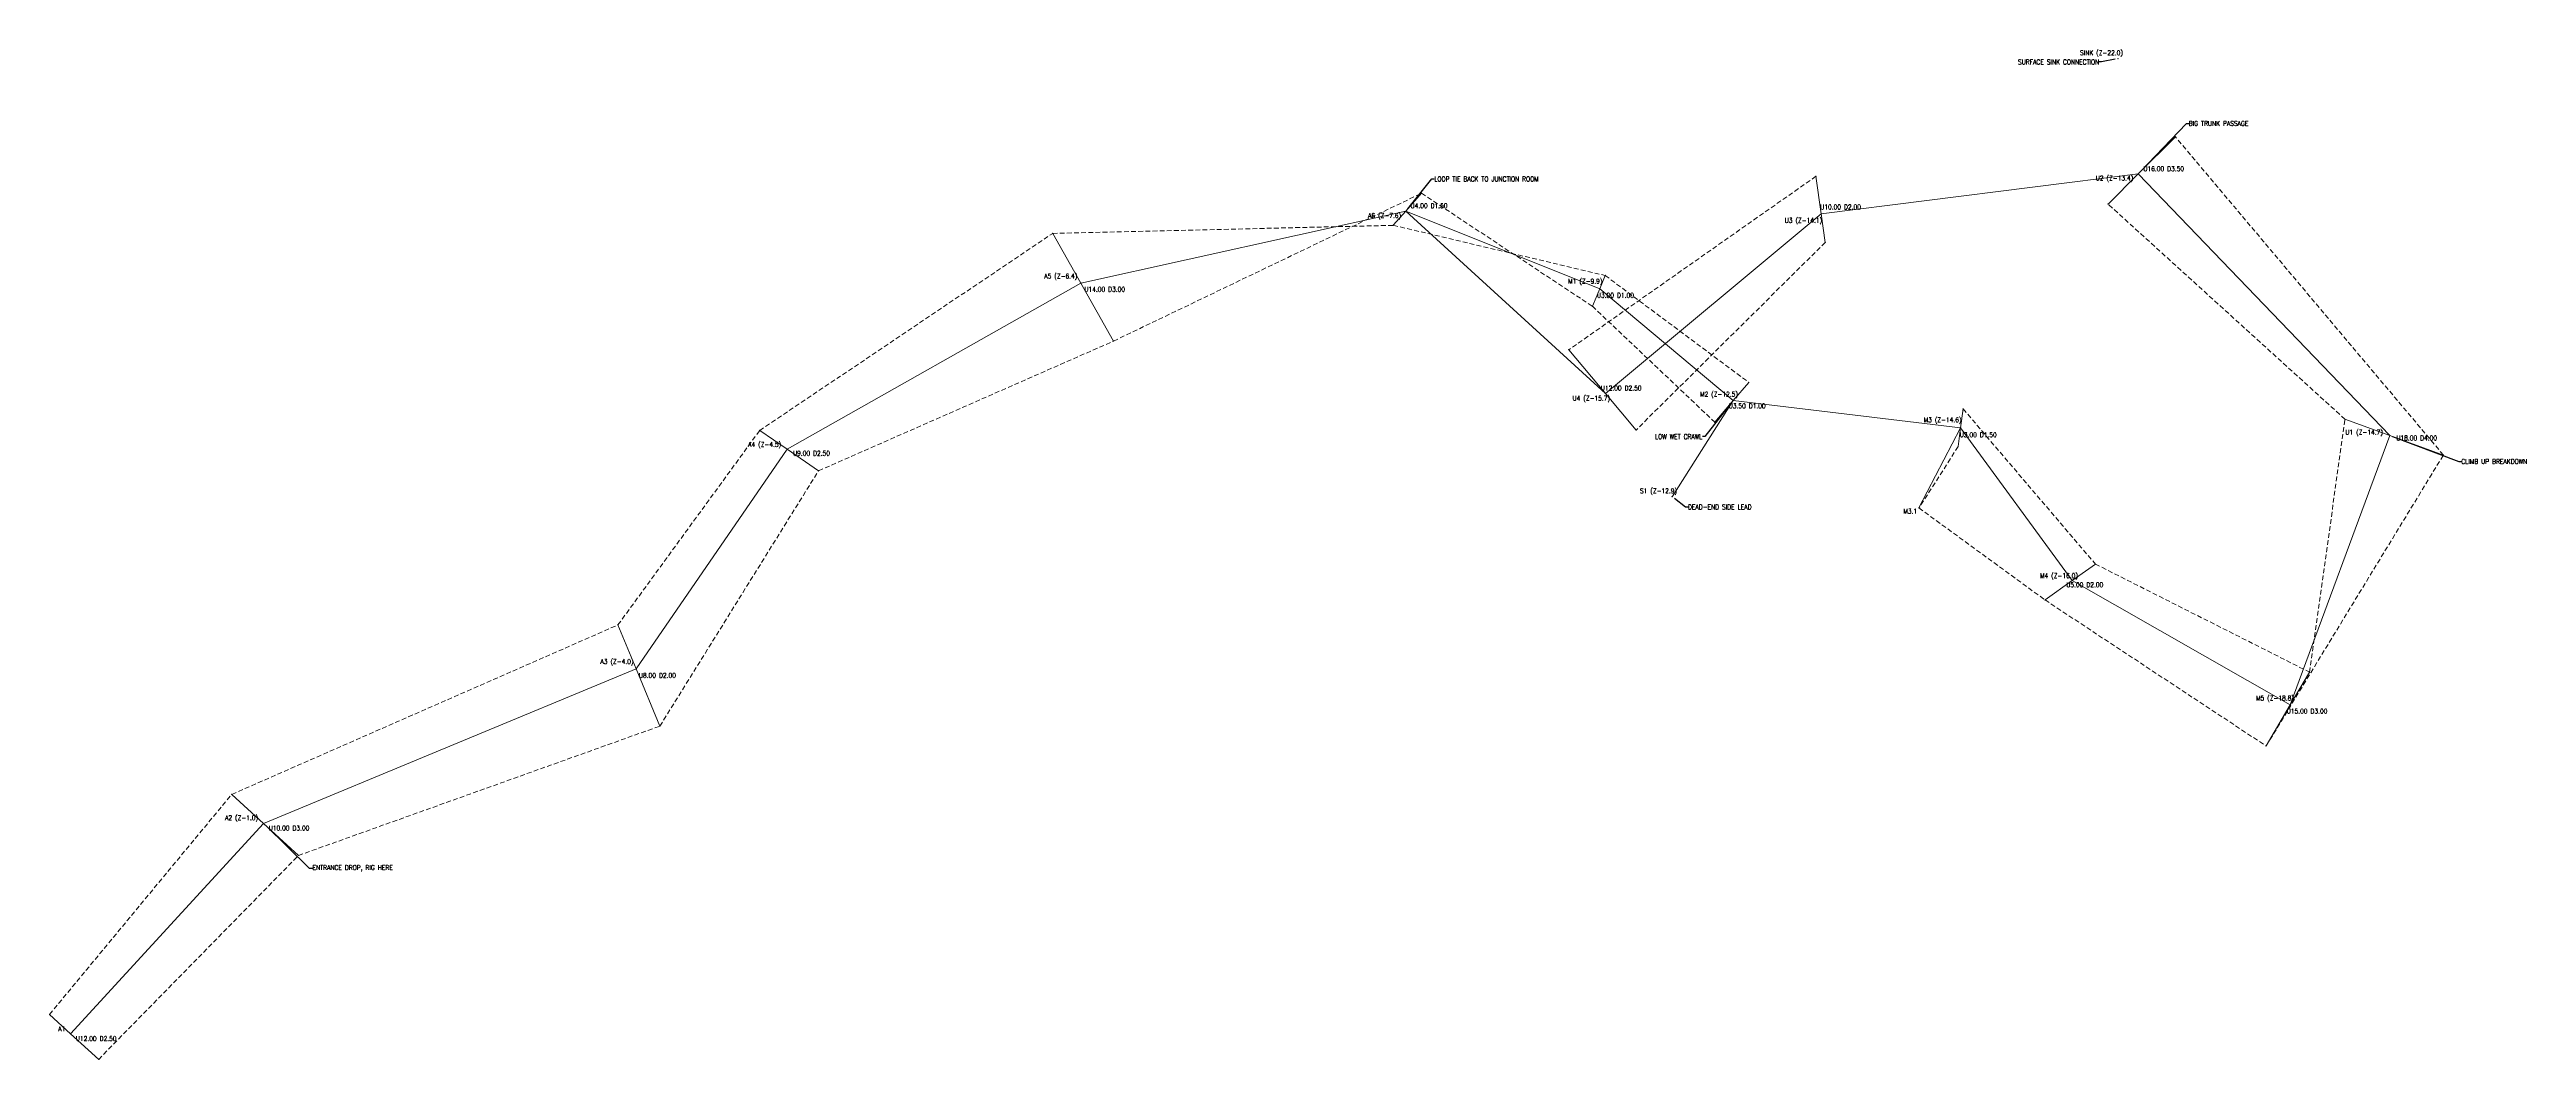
# Model space of a CAD drawing. Header units: feet. Extents: x -7 to 258, y -373 to 103.
# Drawn here: x -2.2 to 258, y -2.7 to 103.4 of the extents above; entities that cross this region are included whole.
import ezdxf

# ---------------------------------------------------------------- set-up
doc = ezdxf.new("R2010")
doc.units = ezdxf.units.FT
doc.header["$MEASUREMENT"] = 0
doc.linetypes.add('DASHED', pattern=[0.75, 0.5, -0.25])
for name, color, linetype, lineweight, true_color in [('CTRL-LRUD', 9, 'Continuous', 9, 0xffc0cb), ('CTRL-LRUD-WALL-LEFT', 8, 'DASHED', 0, 0x808080), ('CTRL-LRUD-WALL-RIGHT', 8, 'DASHED', 0, 0x808080), ('CTRL-SHOTS', 8, 'Continuous', 9, 0x808080), ('CTRL-SPLAYS', 8, 'Continuous', 0, 0x808080), ('CTRL-STATION-LABELS', 1, 'Continuous', 0, 0xff0000), ('CTRL-STATIONS', 1, 'Continuous', 9, 0xff0000), ('NOTES-ANNOTATION', 7, 'Continuous', 18, 0xffffff)]:
    doc.layers.add(name, color=color, linetype=linetype, lineweight=lineweight, true_color=true_color)
doc.styles.get("Standard").update_dxf_attribs({"font": ''})
doc.styles.add('textstyle0', font='')
doc.styles.add('textstyle1', font='')
doc.styles.add('textstyle11', font='')
doc.styles.add('textstyle12', font='')
doc.styles.add('textstyle15', font='')
doc.styles.add('textstyle16', font='')
doc.styles.add('textstyle17', font='')
doc.styles.add('textstyle2', font='')
doc.styles.add('textstyle21', font='')
doc.styles.add('textstyle22', font='')
doc.styles.add('textstyle23', font='')
doc.styles.add('textstyle25', font='')
doc.styles.add('textstyle26', font='')
doc.styles.add('textstyle27', font='')
doc.styles.add('textstyle30', font='')
doc.styles.add('textstyle33', font='')
doc.styles.add('textstyle34', font='')
doc.styles.add('textstyle38', font='')
doc.styles.add('textstyle4', font='')
doc.styles.add('textstyle40', font='')
doc.styles.add('textstyle41', font='')
doc.styles.add('textstyle43', font='')
doc.styles.add('textstyle44', font='')
doc.styles.add('textstyle46', font='')
doc.styles.add('textstyle48', font='')
doc.styles.add('textstyle5', font='')
doc.styles.add('textstyle53', font='')
doc.styles.add('textstyle54', font='')
doc.styles.add('textstyle56', font='')
doc.styles.add('textstyle57', font='')
doc.styles.add('textstyle58', font='')
doc.styles.add('textstyle59', font='')
doc.styles.add('textstyle61', font='')
doc.styles.add('textstyle63', font='')
doc.styles.add('textstyle64', font='')
doc.styles.add('textstyle65', font='')
doc.styles.add('textstyle67', font='')
doc.styles.add('textstyle68', font='')
doc.styles.add('textstyle69', font='')
doc.styles.add('textstyle8', font='')
doc.styles.get('Standard').set_extended_font_data('txt')
doc.styles.get('textstyle0').set_extended_font_data('standard')
doc.styles.get('textstyle1').set_extended_font_data('standard')
doc.styles.get('textstyle11').set_extended_font_data('standard')
doc.styles.get('textstyle12').set_extended_font_data('standard')
doc.styles.get('textstyle15').set_extended_font_data('standard')
doc.styles.get('textstyle16').set_extended_font_data('standard')
doc.styles.get('textstyle17').set_extended_font_data('standard')
doc.styles.get('textstyle2').set_extended_font_data('standard')
doc.styles.get('textstyle21').set_extended_font_data('standard')
doc.styles.get('textstyle22').set_extended_font_data('standard')
doc.styles.get('textstyle23').set_extended_font_data('standard')
doc.styles.get('textstyle25').set_extended_font_data('standard')
doc.styles.get('textstyle26').set_extended_font_data('standard')
doc.styles.get('textstyle27').set_extended_font_data('standard')
doc.styles.get('textstyle30').set_extended_font_data('standard')
doc.styles.get('textstyle33').set_extended_font_data('standard')
doc.styles.get('textstyle34').set_extended_font_data('standard')
doc.styles.get('textstyle38').set_extended_font_data('standard')
doc.styles.get('textstyle4').set_extended_font_data('standard')
doc.styles.get('textstyle40').set_extended_font_data('standard')
doc.styles.get('textstyle41').set_extended_font_data('standard')
doc.styles.get('textstyle43').set_extended_font_data('standard')
doc.styles.get('textstyle44').set_extended_font_data('standard')
doc.styles.get('textstyle46').set_extended_font_data('standard')
doc.styles.get('textstyle48').set_extended_font_data('standard')
doc.styles.get('textstyle5').set_extended_font_data('standard')
doc.styles.get('textstyle53').set_extended_font_data('standard')
doc.styles.get('textstyle54').set_extended_font_data('standard')
doc.styles.get('textstyle56').set_extended_font_data('standard')
doc.styles.get('textstyle57').set_extended_font_data('standard')
doc.styles.get('textstyle58').set_extended_font_data('standard')
doc.styles.get('textstyle59').set_extended_font_data('standard')
doc.styles.get('textstyle61').set_extended_font_data('standard')
doc.styles.get('textstyle63').set_extended_font_data('standard')
doc.styles.get('textstyle64').set_extended_font_data('standard')
doc.styles.get('textstyle65').set_extended_font_data('standard')
doc.styles.get('textstyle67').set_extended_font_data('standard')
doc.styles.get('textstyle68').set_extended_font_data('standard')
doc.styles.get('textstyle69').set_extended_font_data('standard')
doc.styles.get('textstyle8').set_extended_font_data('standard')
doc.dimstyles.get("Standard").update_dxf_attribs({"dimtxt": 0.083333, "dimasz": 0.083333, "dimexe": 0.041667, "dimexo": 0.020833, "dimgap": 0.020833, "dimtad": 1, "dimtxsty": 'Standard', "dimcen": 2.5, "dimadec": 0, "dimazin": 0, "dimtfac": 1, "dimtmove": 0, "dimatfit": 3, "dimfxl": 1, "dimarcsym": 0})

msp = doc.modelspace()

# ---------------------------------------------------------------- linework, layer by layer
at = {"layer": 'CTRL-LRUD'}
for p, q in [((217.24, 90.34), (221.13, 94.23)), ((183.93, 86.12), (183.37, 90.08)), ((217.24, 90.34), (214.06, 87.16)), ((140.29, 86.43), (138.96, 84.93)), ((140.29, 86.43), (141.94, 88.3)), ((183.93, 86.12), (184.35, 83.14)), ((106.14, 78.86), (103.18, 84.08)), ((106.14, 78.86), (109.58, 72.77)), ((160.65, 78.27), (159.89, 76.42)), ((160.65, 78.27), (161.23, 79.66)), ((161.26, 67.25), (157.4, 71.85)), ((174.69, 66.53), (176.31, 68.43)), ((161.26, 67.25), (164.47, 63.42)), ((174.69, 66.53), (172.74, 64.25)), ((198.57, 63.67), (198.83, 65.65)), ((75.28, 61.4), (72.4, 63.38)), ((198.57, 63.67), (198.31, 61.68)), ((243.65, 62.85), (238.95, 64.56)), ((243.65, 62.85), (249.29, 60.8)), ((75.28, 61.4), (78.58, 59.14)), ((210.29, 47.6), (207.44, 45.57)), ((210.29, 47.6), (212.73, 49.34)), ((59.42, 38.33), (57.51, 42.95)), ((59.42, 38.33), (61.91, 32.32)), ((233.21, 34.54), (235.24, 37.98)), ((233.21, 34.54), (230.67, 30.23)), ((20.26, 22.1), (16.94, 25.15)), ((20.26, 22.1), (23.94, 18.73)), ((0, 0), (-2.21, 2.03)), ((0, 0), (2.95, -2.7))]:
    msp.add_line(p, q, dxfattribs=at)
for p in [(221.13, 94.23), (183.37, 90.08), (141.94, 88.3), (214.06, 87.16), (103.18, 84.08), (138.96, 84.93), (184.35, 83.14), (161.23, 79.66), (159.89, 76.42), (109.58, 72.77), (157.4, 71.85), (176.31, 68.43), (198.83, 65.65), (72.4, 63.38), (164.47, 63.42), (172.74, 64.25), (238.95, 64.56), (198.31, 61.68), (249.29, 60.8), (78.58, 59.14), (212.73, 49.34), (207.44, 45.57), (57.51, 42.95), (235.24, 37.98), (61.91, 32.32), (230.67, 30.23), (16.94, 25.15), (23.94, 18.73), (-2.21, 2.03), (2.95, -2.7)]:
    msp.add_point(p, dxfattribs=at)
at = {"layer": 'CTRL-LRUD-WALL-LEFT'}
for points in [[(198.83, 65.65), (212.73, 49.34), (235.24, 37.98), (238.95, 64.56), (214.06, 87.16)], [(-2.21, 2.03), (16.94, 25.15), (57.51, 42.95), (72.4, 63.38), (103.18, 84.08), (138.96, 84.93), (161.23, 79.66), (176.31, 68.43)], [(184.35, 83.14), (164.47, 63.42)]]:
    msp.add_lwpolyline(points, dxfattribs=at)
at = {"layer": 'CTRL-LRUD-WALL-RIGHT'}
for points in [[(198.31, 61.68), (194.19, 55.24), (207.44, 45.57), (230.67, 30.23), (249.29, 60.8), (221.13, 94.23)], [(183.37, 90.08), (157.4, 71.85)], [(2.95, -2.7), (23.94, 18.73), (61.91, 32.32), (78.58, 59.14), (109.58, 72.77), (141.94, 88.3), (159.89, 76.42), (172.74, 64.25)]]:
    msp.add_lwpolyline(points, dxfattribs=at)
at = {"layer": 'CTRL-SHOTS'}
for p, q in [((217.24, 90.34), (183.93, 86.12)), ((243.65, 62.85), (217.24, 90.34)), ((106.14, 78.86), (140.29, 86.43)), ((140.29, 86.43), (160.65, 78.27)), ((161.26, 67.25), (140.29, 86.43)), ((183.93, 86.12), (161.26, 67.25)), ((75.28, 61.4), (106.14, 78.86)), ((160.65, 78.27), (174.69, 66.53)), ((174.69, 66.53), (168.25, 56.42)), ((174.69, 66.53), (198.57, 63.67)), ((198.57, 63.67), (210.29, 47.6)), ((233.21, 34.54), (243.65, 62.85)), ((59.42, 38.33), (75.28, 61.4)), ((210.29, 47.6), (233.21, 34.54)), ((20.26, 22.1), (59.42, 38.33)), ((0, 0), (20.26, 22.1))]:
    msp.add_line(p, q, dxfattribs=at)
at = {"layer": 'CTRL-SPLAYS'}
msp.add_line((198.57, 63.67), (194.19, 55.24), dxfattribs=at)
msp.add_point((194.19, 55.24), dxfattribs=at)
at = {"layer": 'CTRL-STATIONS'}
for p in [(215.1, 102.44), (217.24, 90.34), (140.29, 86.43), (183.93, 86.12), (106.14, 78.86), (160.65, 78.27), (161.26, 67.25), (174.69, 66.53), (198.57, 63.67), (243.65, 62.85), (75.28, 61.4), (168.25, 56.42), (210.29, 47.6), (59.42, 38.33), (233.21, 34.54), (20.26, 22.1), (0, 0)]:
    msp.add_point(p, dxfattribs=at)

# ---------------------------------------------------------------- texts
at = {"layer": 'CTRL-SPLAYS', "insert": (194, 54.89), "char_height": 0.5, "width": 100, "attachment_point": 6, "style": 'textstyle44'}
msp.add_mtext('M3.1', dxfattribs=at)
at = {"layer": 'CTRL-STATION-LABELS', "char_height": 0.5, "width": 100}
for s, insert, attachment_point, style in [('SINK (Z-22.0)', (215.63, 102.97), 6, 'textstyle48'), ('U16.00 D3.50', (217.77, 90.87), 4, 'textstyle22'), ('U2 (Z-13.4)', (216.71, 89.81), 6, 'textstyle11'), ('A6 (Z-7.6)', (139.79, 85.87), 6, 'textstyle67'), ('U4.00 D1.50', (140.78, 86.99), 4, 'textstyle56'), ('U10.00 D2.00', (183.82, 86.86), 4, 'textstyle59'), ('U3 (Z-14.1)', (184.03, 85.37), 6, 'textstyle61'), ('A5 (Z-6.4)', (105.77, 79.51), 6, 'textstyle33'), ('U14.00 D3.00', (106.51, 78.21), 4, 'textstyle57'), ('M1 (Z-9.9)', (160.94, 78.97), 6, 'textstyle38'), ('U3.00 D1.00', (160.36, 77.58), 4, 'textstyle4'), ('U12.00 D2.50', (160.77, 67.83), 4, 'textstyle69'), ('U4 (Z-15.7)', (161.74, 66.68), 6, 'textstyle63'), ('M2 (Z-12.5)', (175.18, 67.1), 6, 'textstyle30'), ('U3.50 D1.00', (174.2, 65.96), 4, 'textstyle5'), ('M3 (Z-14.6)', (198.67, 64.41), 6, 'textstyle17'), ('U3.00 D1.50', (198.48, 62.92), 4, 'textstyle54'), ('U1 (Z-14.7)', (242.94, 63.11), 6, 'textstyle26'), ('U18.00 D4.00', (244.35, 62.59), 4, 'textstyle1'), ('A4 (Z-4.5)', (74.66, 61.83), 6, 'textstyle16'), ('U9.00 D2.50', (75.9, 60.98), 4, 'textstyle0'), ('S1 (Z-12.9)', (168.78, 56.95), 6, 'textstyle8'), ('M4 (Z-16.0)', (210.9, 48.04), 6, 'textstyle25'), ('U5.00 D2.00', (209.67, 47.17), 4, 'textstyle53'), ('A3 (Z-4.0)', (59.14, 39.02), 6, 'textstyle43'), ('U8.00 D2.00', (59.71, 37.64), 4, 'textstyle65'), ('M5 (Z-18.8)', (233.59, 35.18), 6, 'textstyle58'), ('U15.00 D3.00', (232.83, 33.89), 4, 'textstyle21'), ('A2 (Z-1.0)', (19.7, 22.61), 6, 'textstyle12'), ('U10.00 D3.00', (20.81, 21.6), 4, 'textstyle46'), ('A1', (-0.55, 0.51), 6, 'textstyle15'), ('U12.00 D2.50', (0.55, -0.51), 4, 'textstyle68')]:
    msp.add_mtext(s, dxfattribs=dict(at, insert=insert, attachment_point=attachment_point, style=style))
at = {"layer": 'NOTES-ANNOTATION', "char_height": 0.5, "width": 100}
for s, insert, attachment_point, style in [('SURFACE SINK CONNECTION', (213.13, 102.09), 6, 'textstyle2'), ('BIG TRUNK PASSAGE', (222.54, 95.64), 4, 'textstyle27'), ('LOOP TIE BACK TO JUNCTION ROOM', (143.27, 89.8), 4, 'textstyle40'), ('LOW WET CRAWL', (171.44, 62.73), 6, 'textstyle64'), ('CLIMB UP BREAKDOWN', (251.17, 60.12), 4, 'textstyle41'), ('DEAD-END SIDE LEAD', (169.93, 55.34), 4, 'textstyle34'), ('ENTRANCE DROP, RIG HERE', (25.42, 17.38), 4, 'textstyle23')]:
    msp.add_mtext(s, dxfattribs=dict(at, insert=insert, attachment_point=attachment_point, style=style))

# ---------------------------------------------------------------- leaders
at = {"layer": 'NOTES-ANNOTATION'}
for points in [[(214.81, 102.39), (213.38, 102.09), (213.13, 102.09)], [(217.45, 90.55), (222.29, 95.64), (222.54, 95.64)], [(140.49, 86.65), (143.02, 89.8), (143.27, 89.8)], [(174.5, 66.3), (171.69, 62.73), (171.44, 62.73)], [(243.93, 62.75), (250.92, 60.12), (251.17, 60.12)], [(168.5, 56.25), (169.68, 55.34), (169.93, 55.34)], [(20.48, 21.9), (25.08, 17.38), (25.42, 17.38)]]:
    msp.add_leader(points, dimstyle='Standard', override={"dimscale": 1}, dxfattribs=at)

doc.saveas('drawing.dxf')
